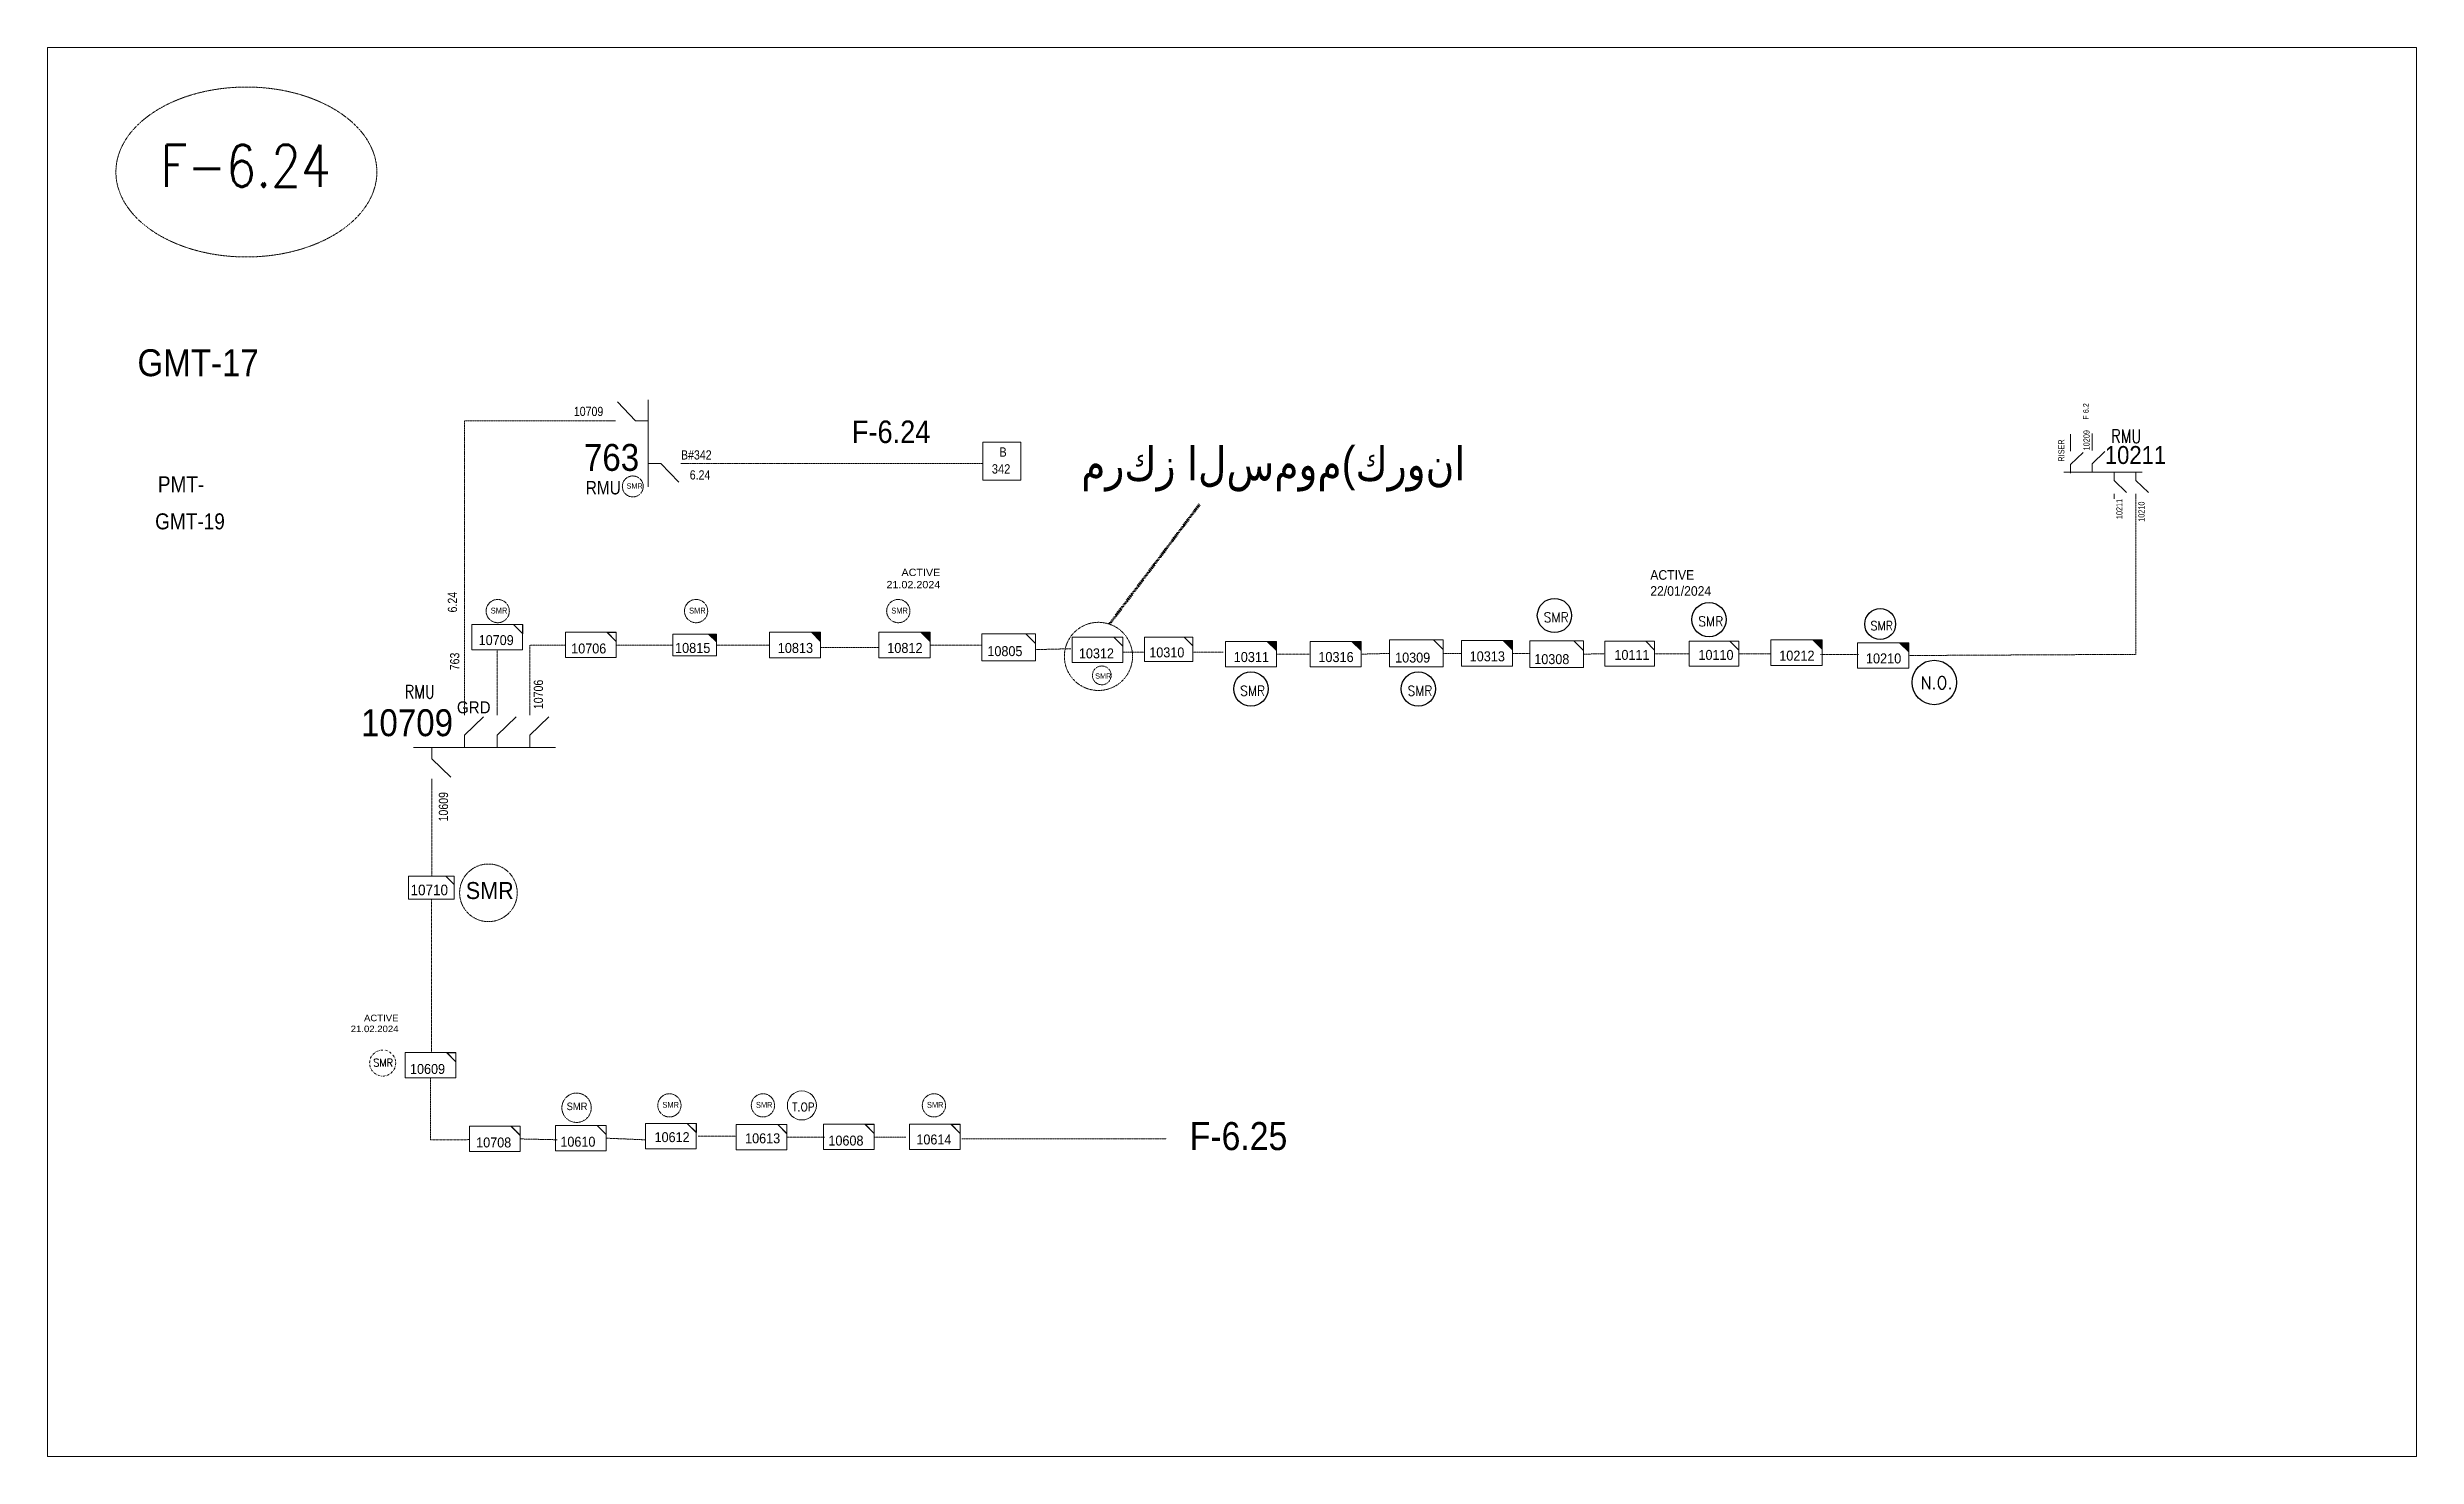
# Model space of a CAD drawing. Header units: metres. Extents: x 65984 to 144644, y -19036 to 23726.
# Drawn here: x 101648 to 102528, y -2040 to -1516 of the extents above; entities that cross this region are included whole.
import ezdxf
from ezdxf.enums import TextEntityAlignment as Align

# ---------------------------------------------------------------- set-up
doc = ezdxf.new("R2010")
doc.units = ezdxf.units.M
doc.header["$MEASUREMENT"] = 0
doc.linetypes.add('DGN Style 3', pattern=[0.013877, 0, -0.013877])
doc.linetypes.add('DGN Style 4', pattern=[1.6, 0.8, -0.4, 0, -0.4])
doc.layers.get('0').update_dxf_attribs({"color": 95, "lineweight": 40})
for name, color, linetype, lineweight in [('d_eos', 111, 'Continuous', 40), ('d_eos no', 121, 'Continuous', 40), ('d_switch', 95, 'Continuous', 40), ('d_tf no', 6, 'Continuous', 40), ('d_ug cable', 95, 'Continuous', 40), ('d_unit sub', 7, 'Continuous', 40), ('fedr no', 95, 'Continuous', 40), ('GRID STATION  04', 7, 'Continuous', 40), ('GRID STATION 01', 7, 'Continuous', 40), ('Level 37', 7, 'Continuous', 0), ('O H MAIN FEEDER', 4, 'Continuous', 100), ('SW N O', 114, 'Continuous', 30)]:
    doc.layers.add(name, color=color, linetype=linetype, lineweight=lineweight)
doc.styles.add('NASKHF', font='naskhf.shx', dxfattribs={"height": 8})
doc.styles.get("Standard").update_dxf_attribs({"font": 'txt.shx'})
doc.styles.add('Style-Arial', font='arial.ttf')
doc.styles.add('Style-ENGINEERING', font='ENGINEERING.shx')
doc.styles.add('Style-msdefault', font='msdefault.shx')
doc.styles.add('Style-simplex', font='simplex.shx')
doc.styles.add('Style-STANDARD', font='STANDARD.shx')

msp = doc.modelspace()

# ---------------------------------------------------------------- texts
at = {"color": 4, "attachment_point": 9}
for insert, char_height in [((101979.48, -1717.12), 2.7297), ((101778.26, -1881.98), 2.4245)]:
    msp.add_mtext('\\FENGINEERING;\\H1x;\\W1.09375;ACTIVE\\P21.02.2024', dxfattribs=dict(at, insert=insert, char_height=char_height))
at = {"layer": 'd_eos no', "color": 2, "linetype": 'Continuous', "lineweight": 13, "ltscale": 0.567994, "style": 'Style-Arial', "width": 0.88}
msp.add_text('مركز السموم(كرونا', height=12.542, dxfattribs=at).set_placement((102031.81, -1664.44), align=Align.TOP_LEFT)
at = {"layer": 'd_eos no', "color": 7, "linetype": 'Continuous', "lineweight": 13, "style": 'Style-Arial', "width": 0.88}
msp.add_text('10211', height=6.665, dxfattribs=at).set_placement((102412, -1664.24), align=Align.TOP_LEFT)
at = {"layer": 'd_eos no', "color": 2, "linetype": 'Continuous', "lineweight": 13, "style": 'Style-Arial', "width": 0.88}
msp.add_text('10709', height=10, dxfattribs=at).set_placement((101764.33, -1762.02), align=Align.TOP_LEFT)
at = {"layer": 'd_switch', "color": 2, "linetype": 'Continuous', "lineweight": 13, "style": 'Style-ENGINEERING', "width": 0.857143}
msp.add_text('F 6.2', height=2.057, rotation=90, dxfattribs=at).set_placement((102403.94, -1654.44), align=Align.TOP_LEFT)
at = {"layer": 'd_switch', "color": 7, "linetype": 'Continuous', "lineweight": 13, "style": 'Style-ENGINEERING', "width": 0.857143}
for s, height, rotation, p in [('RISER', 2.286, 90.00752, (102394.7, -1661.76)), ('10211', 2.286, 90.00752, (102416.27, -1683.87)), ('6.24', 3.43, 90, (101796.58, -1718.41)), ('763', 3.43, 90, (101797.43, -1741)), ('10706', 3.43, 90, (101828.5, -1751.05))]:
    msp.add_text(s, height=height, rotation=rotation, dxfattribs=at).set_placement(p, align=Align.TOP_RIGHT)
for s, height, p in [('10209', 2.286, (102404.06, -1665.84)), ('10210', 2.286, (102424.46, -1692.38)), ('10609', 3.43, (101793.23, -1803.7))]:
    msp.add_text(s, height=height, rotation=90, dxfattribs=at).set_placement(p, align=Align.TOP_LEFT)
at = {"layer": 'd_switch', "color": 7, "linetype": 'Continuous', "lineweight": 13, "insert": (101946.67, -1654.76), "char_height": 8.3695, "attachment_point": 1, "style": 'NASKHF'}
msp.add_mtext('\\Fmsdefault;\\H1x;\\W0.9;F-6.24\\P', dxfattribs=at)
at = {"layer": 'd_switch', "color": 215, "linetype": 'Continuous', "lineweight": 13, "insert": (101894.55, -1665.82), "char_height": 3.43, "width": 1.9233, "attachment_point": 3, "style": 'NASKHF'}
msp.add_mtext('\\FENGINEERING;\\H1x;\\W0.857143;B#342', dxfattribs=at)
at = {"layer": 'd_switch', "color": 7, "linetype": 'Continuous', "lineweight": 13, "insert": (101894.09, -1673.25), "char_height": 3.43, "width": 1.9233, "attachment_point": 3, "style": 'NASKHF'}
msp.add_mtext('\\FENGINEERING;\\H1x;\\W0.857143;6.24', dxfattribs=at)
at = {"layer": 'd_switch', "color": 2, "linetype": 'Continuous', "lineweight": 13, "insert": (102072.12, -1915.35), "char_height": 10.4245, "attachment_point": 1, "style": 'NASKHF'}
msp.add_mtext('\\Fmsdefault;\\H1x;\\W0.9;F-6.25\\P', dxfattribs=at)
at = {"layer": 'd_tf no', "color": 1, "linetype": 'Continuous', "lineweight": 40, "style": 'Style-msdefault', "width": 0.945946}
for height, p in [(1.966, (101862.95, -1678.1)), (2.185, (101812.52, -1724.27)), (2.185, (101886.2, -1724.27)), (2.185, (101961.29, -1724.27)), (2.185, (101876.29, -1907.87)), (2.185, (101911.02, -1907.87)), (2.185, (101974.53, -1907.87))]:
    msp.add_text('SMR', height=height, dxfattribs=at).set_placement(p, align=Align.TOP_LEFT)
at = {"layer": 'd_tf no', "color": 2, "linetype": 'Continuous', "lineweight": 13, "style": 'Style-msdefault', "width": 0.945946}
msp.add_text('10709', height=3.7, dxfattribs=at).set_placement((101808.03, -1738.18))
at = {"layer": 'd_tf no', "color": 215, "linetype": 'Continuous', "lineweight": 13, "style": 'Style-msdefault'}
for s, height, width, p in [('10706', 3.7, 0.945946, (101842.4, -1737.59)), ('10813', 3.724, 0.947368, (101919.12, -1737.38)), ('10805', 3.7, 0.945946, (101996.98, -1738.58)), ('10310', 3.7, 0.945946, (102057.11, -1739.05)), ('10316', 3.724, 0.947368, (102119.89, -1740.76)), ('10313', 3.724, 0.947368, (102176.08, -1740.49)), ('10212', 3.724, 0.947368, (102291.06, -1740.24)), ('10708', 3.7, 0.945946, (101807.11, -1921.08)), ('10608', 3.7, 0.945946, (101937.94, -1920.38))]:
    msp.add_text(s, height=height, dxfattribs=dict(at, width=width)).set_placement(p, align=Align.TOP_LEFT)
at = {"layer": 'd_tf no', "color": 2, "linetype": 'Continuous', "lineweight": 13, "style": 'Style-msdefault'}
for s, height, width, p in [('10815', 3.724, 0.947368, (101880.96, -1737.38)), ('10312', 3.7, 0.945946, (102030.97, -1739.42)), ('10311', 3.724, 0.947368, (102088.46, -1740.76)), ('10309', 3.7, 0.945946, (102148.42, -1740.97)), ('10308', 3.7, 0.945946, (102200.1, -1741.55)), ('10210', 3.724, 0.947368, (102323.27, -1741.27)), ('10710', 3.951, 0.945946, (101782.75, -1827.17)), ('10610', 3.7, 0.945946, (101838.38, -1920.81)), ('10612', 3.7, 0.945946, (101873.36, -1919.11)), ('10613', 3.7, 0.945946, (101907, -1919.54)), ('10614', 3.7, 0.945946, (101970.6, -1919.97))]:
    msp.add_text(s, height=height, dxfattribs=dict(at, width=width)).set_placement(p, align=Align.TOP_LEFT)
at = {"layer": 'd_tf no', "color": 121, "linetype": 'Continuous', "lineweight": 13, "style": 'Style-msdefault'}
for s, height, width, p in [('10812', 3.724, 0.947368, (101959.78, -1737.38)), ('10110', 3.7, 0.945946, (102261.08, -1739.98)), ('10609', 3.7, 0.945946, (101782.53, -1893.78))]:
    msp.add_text(s, height=height, dxfattribs=dict(at, width=width)).set_placement(p, align=Align.TOP_LEFT)
at = {"layer": 'd_tf no', "color": 191, "linetype": 'Continuous', "lineweight": 13, "style": 'Style-msdefault', "width": 0.945946}
msp.add_text('10111', height=3.7, dxfattribs=at).set_placement((102229.87, -1739.98), align=Align.TOP_LEFT)
at = {"layer": 'd_tf no', "color": 2, "linetype": 'Continuous', "lineweight": 40, "style": 'Style-msdefault', "width": 0.945946}
msp.add_text('GRD', height=4.45, dxfattribs=at).set_placement((101799.95, -1759.08), align=Align.TOP_LEFT)
at = {"layer": 'd_tf no', "color": 1, "linetype": 'Continuous', "lineweight": 13, "style": 'Style-msdefault', "width": 0.947368}
msp.add_text('SMR', height=6.315, dxfattribs=at).set_placement((101803.26, -1826.2), align=Align.TOP_LEFT)
at = {"layer": 'd_tf no', "color": 1, "linetype": 'Continuous', "lineweight": 13, "ltscale": 0.643697, "style": 'Style-simplex', "width": 0.909091}
msp.add_text('SMR', height=2.874, dxfattribs=at).set_placement((101772.57, -1893.27), align=Align.MIDDLE_CENTER)
at = {"layer": 'd_tf no', "color": 121, "linetype": 'Continuous', "lineweight": 40, "insert": (102243.18, -1710.34), "char_height": 3.5745, "attachment_point": 1, "style": 'NASKHF'}
msp.add_mtext('\\Fmsdefault;\\H1x;\\W0.945946;ACTIVE\\P22/01/2024', dxfattribs=at)
at = {"layer": 'd_tf no', "color": 2, "lineweight": 13, "attachment_point": 1, "style": 'NASKHF'}
for insert, char_height in [((102037, -1748.7), 1.9107), ((101840.71, -1908.11), 2.8143)]:
    msp.add_mtext('\\Fmsdefault;\\H1x;\\W0.925;SMR\\P', dxfattribs=dict(at, insert=insert, char_height=char_height))
at = {"layer": 'fedr no', "color": 6, "linetype": 'Continuous', "lineweight": 13, "style": 'Style-STANDARD', "width": 0.909091}
msp.add_text('F-6.24', height=15.626, dxfattribs=at).set_placement((101721.49, -1560.19), align=Align.MIDDLE_CENTER)
at = {"layer": 'GRID STATION  04', "color": 215, "linetype": 'Continuous', "lineweight": 13, "style": 'Style-msdefault', "width": 0.888889}
for s, height, p in [('342', 3.468, (101998.63, -1671)), ('B', 3.47, (102001.39, -1664.73))]:
    msp.add_text(s, height=height, dxfattribs=at).set_placement(p, align=Align.TOP_LEFT)
at = {"layer": 'GRID STATION 01', "linetype": 'Continuous', "lineweight": 13, "style": 'Style-msdefault', "width": 0.888889}
for s, p in [('PMT-', (101688.88, -1675.48)), ('GMT-19', (101687.87, -1689.25))]:
    msp.add_text(s, height=5.94, dxfattribs=at).set_placement(p, align=Align.TOP_LEFT)
at = {"layer": 'Level 37', "color": 7, "linetype": 'Continuous', "lineweight": 13, "style": 'Style-Arial', "width": 0.88}
msp.add_text('GMT-17', height=10, dxfattribs=at).set_placement((101726.38, -1638.3), align=Align.RIGHT)
at = {"layer": 'Level 37', "color": 7, "linetype": 'Continuous', "lineweight": 13, "style": 'Style-STANDARD', "width": 0.854701}
msp.add_text('RMU', height=4.993, dxfattribs=at).set_placement((102419.95, -1660.61), align=Align.MIDDLE_CENTER)
at = {"layer": 'Level 37', "color": 2, "linetype": 'Continuous', "lineweight": 13, "style": 'Style-Arial', "width": 0.88}
msp.add_text('763', height=10, dxfattribs=at).set_placement((101867.64, -1673.47), align=Align.RIGHT)
at = {"layer": 'Level 37', "color": 2, "linetype": 'Continuous', "lineweight": 13, "width": 0.854701}
for style, p in [('Style-msdefault', (101854.32, -1679.72)), ('Style-STANDARD', (101786.14, -1755.51))]:
    msp.add_text('RMU', height=4.993, dxfattribs=dict(at, style=style)).set_placement(p, align=Align.MIDDLE_CENTER)
at = {"layer": 'Level 37', "color": 7, "linetype": 'Continuous', "lineweight": 13, "insert": (101843.38, -1649.67), "char_height": 3.43, "attachment_point": 1, "style": 'NASKHF'}
msp.add_mtext('\\FENGINEERING;\\H1x;\\W0.857143;10709', dxfattribs=at)

# ---------------------------------------------------------------- blocks, each defined once
blk = doc.blocks.new('TF_8')
at = {"color": 0, "linetype": 'ByBlock', "lineweight": -2}
blk.add_line((6.3, 4.95), (9.9, 1.35), dxfattribs=at)
blk.add_3dface([(-10.1, 4.95), (9.9, 4.95), (9.9, -5.05), (-10.1, -5.05)], dxfattribs=at)
blk = doc.blocks.new('exist.us-1000kva')
at = {"color": 0, "linetype": 'ByBlock', "lineweight": -2, "flags": 128}
blk.add_lwpolyline([(40, 12.9), (32.8, 20), (40, 20)], close=True, dxfattribs=at)
at = {"color": 0, "linetype": 'ByBlock', "lineweight": -2, "extrusion": (0, 0, -1)}
blk.add_solid([(-40, 12.9), (-32.8, 20), (-40, 20)], dxfattribs=at)
at = {"color": 0, "linetype": 'ByBlock', "lineweight": -2, "xscale": 2, "yscale": 2}
blk.add_blockref('TF_8', (20.2, 10.1), dxfattribs=at)
blk = doc.blocks.new('*U2823')
at = {"layer": 'd_unit sub', "color": 2, "linetype": 'Continuous', "lineweight": 13, "flags": 128}
blk.add_lwpolyline([(12.2, 1.7), (12.2, 6.1), (7.8, 6.1)], close=True, dxfattribs=at)
at = {"layer": 'd_unit sub', "color": 2, "linetype": 'Continuous', "lineweight": 13, "xscale": 1.219199999999998, "yscale": 1.219199999999998, "zscale": 0.3793376164264414, "rotation": 359.9999999999999}
blk.add_blockref('TF_8', (0.1, 0.1), dxfattribs=at)
blk = doc.blocks.new('*U2824')
at = {"layer": 'd_unit sub', "color": 2, "linetype": 'Continuous', "lineweight": 13, "flags": 128}
blk.add_lwpolyline([(12.2, 1.7), (12.2, 6.1), (7.8, 6.1)], close=True, dxfattribs=at)
at = {"layer": 'd_unit sub', "color": 2, "linetype": 'Continuous', "lineweight": 13, "xscale": 1.219199999999998, "yscale": 1.219199999999998, "zscale": 0.3793376164264414, "rotation": 359.9999999999999}
blk.add_blockref('TF_8', (0.1, 0.1), dxfattribs=at)
blk = doc.blocks.new('*U2825')
at = {"layer": 'd_unit sub', "color": 215, "linetype": 'Continuous', "lineweight": 13, "flags": 128}
blk.add_lwpolyline([(12.2, 1.7), (12.2, 6.1), (7.8, 6.1)], close=True, dxfattribs=at)
at = {"layer": 'd_unit sub', "color": 215, "linetype": 'Continuous', "lineweight": 13, "xscale": 1.219199999999998, "yscale": 1.219199999999998, "zscale": 0.3793376164264414, "rotation": 359.9999999999999}
blk.add_blockref('TF_8', (0.1, 0.1), dxfattribs=at)
blk = doc.blocks.new('*U3851')
at = {"layer": 'SW N O', "color": 2}
blk.add_circle((0, 0), 16.8, dxfattribs=at)
at = {"layer": 'SW N O', "color": 240, "insert": (1.7, -1.8), "char_height": 9.6, "attachment_point": 5, "line_spacing_factor": 0.6, "style": 'Style-STANDARD'}
blk.add_mtext('SMR\\P', dxfattribs=at)
blk = doc.blocks.new('*U3703')
at = {"layer": 'SW N O', "color": 3, "ltscale": 0.498271}
blk.add_circle((0, 0), 16.8, dxfattribs=at)
at = {"layer": 'SW N O', "color": 3, "style": 'Style-STANDARD'}
blk.add_text('N.O.', height=9.6, dxfattribs=at).set_placement((1.7, -0.2), align=Align.MIDDLE_CENTER)
blk = doc.blocks.new('*U4405')
at = {"layer": 'SW N O', "color": 3, "lineweight": 13, "ltscale": 0.426762}
blk.add_circle((0, 0), 16.8, dxfattribs=at)
at = {"layer": 'SW N O', "color": 3, "lineweight": 13, "insert": (1.7, -1.8), "char_height": 9.6, "attachment_point": 5, "line_spacing_factor": 0.6, "style": 'Style-STANDARD'}
blk.add_mtext('T.OP', dxfattribs=at)

# ---------------------------------------------------------------- linework, layer by layer
at = {"layer": 'd_eos', "color": 2, "linetype": 'Continuous', "lineweight": 13, "ltscale": 0.638341}
for p, q in [((101866.33, -1654.84), (101859.54, -1647.83)), ((101870.99, -1647.09), (101870.99, -1679.41)), ((101858.89, -1654.84), (101856.07, -1654.84)), ((101870.98, -1654.84), (101866.33, -1654.84)), ((101870.98, -1670.69), (101875.63, -1670.69)), ((101875.63, -1670.69), (101882.43, -1677.7)), ((101883.08, -1670.69), (101885.9, -1670.69)), ((101802.81, -1764.18), (101802.81, -1761.36)), ((101802.81, -1771.62), (101809.81, -1764.83)), ((101814.95, -1764.18), (101814.95, -1761.36)), ((101814.95, -1771.63), (101821.95, -1764.83)), ((101827.09, -1764.18), (101827.09, -1761.35)), ((101827.09, -1771.62), (101834.1, -1764.83)), ((101836.53, -1776.27), (101783.84, -1776.27)), ((101790.66, -1776.27), (101790.66, -1780.41)), ((101802.81, -1776.27), (101802.81, -1771.62)), ((101814.95, -1776.28), (101814.95, -1771.63)), ((101827.09, -1771.61), (101827.09, -1776.26)), ((101790.66, -1780.41), (101797.66, -1787.2)), ((101790.66, -1787.85), (101790.66, -1790.68))]:
    msp.add_line(p, q, dxfattribs=at)
at = {"layer": 'd_eos', "color": 7, "linetype": 'Continuous', "lineweight": 13, "ltscale": 0.496414}
for p, q in [((102399.25, -1666.2), (102399.25, -1659.88)), ((102407.34, -1665.85), (102407.34, -1659.55)), ((102399.25, -1671.16), (102403.91, -1666.63)), ((102399.25, -1674.26), (102399.25, -1671.16)), ((102407.34, -1670.81), (102412.01, -1666.28)), ((102407.34, -1673.91), (102407.34, -1670.81)), ((102425.92, -1673.91), (102396.81, -1673.91)), ((102415.43, -1673.91), (102415.43, -1677.01)), ((102415.43, -1677.01), (102420.1, -1681.54)), ((102423.53, -1673.91), (102423.53, -1677.01)), ((102423.53, -1677.01), (102428.2, -1681.54)), ((102415.43, -1681.97), (102415.43, -1683.85)), ((102423.53, -1681.97), (102423.53, -1683.85))]:
    msp.add_line(p, q, dxfattribs=at)
at = {"layer": 'd_ug cable', "color": 6, "linetype": 'DGN Style 3', "lineweight": 100}
msp.add_line((102075.7, -1686.02), (102042.31, -1730.4), dxfattribs=at)
at = {"layer": 'd_ug cable', "color": 215, "linetype": 'DGN Style 3', "lineweight": 13}
for p, q in [((101814.95, -1761.36), (101814.95, -1739.97)), ((101859.14, -1738.16), (101880.16, -1738.16)), ((101896.32, -1738.16), (101916.05, -1738.16)), ((101975.68, -1738.16), (101994.86, -1738.16)), ((102014.85, -1739.86), (102028.04, -1739.53)), ((102047.3, -1740.76), (102055.29, -1740.76)), ((102104.36, -1741.55), (102116.45, -1741.55)), ((102135.8, -1741.55), (102146.29, -1741.27)), ((102166.29, -1741.27), (102173.01, -1741.27)), ((102191.98, -1741.27), (102198.51, -1741.36)), ((102257.56, -1741.38), (102244.81, -1741.38)), ((102276.02, -1741.38), (102287.99, -1741.38)), ((102320.5, -1741.65), (102306.43, -1741.65)), ((101790.67, -1824.04), (101790.67, -1790.74)), ((101790.48, -1889.59), (101790.48, -1832.59)), ((101790.15, -1899.02), (101790.15, -1921.95)), ((101790.15, -1921.95), (101804.81, -1921.89)), ((101823.71, -1921.62), (101837.26, -1921.93)), ((101855.49, -1921.34), (101870.07, -1921.96)), ((101889.57, -1920.57), (101903.71, -1920.57)), ((101922.55, -1921), (101936.69, -1921)), ((101954.96, -1920.91), (101966.66, -1920.91)), ((101987.52, -1921.58), (102063.56, -1921.58))]:
    msp.add_line(p, q, dxfattribs=at)
at = {"layer": 'd_ug cable', "color": 215, "linetype": 'DGN Style 3', "lineweight": 13, "flags": 128}
for points in [[(101856.07, -1654.84), (101802.81, -1654.84), (101802.81, -1761.36)], [(101995.26, -1670.69), (101886.02, -1670.69)], [(102423.53, -1683.72), (102423.53, -1741.62), (102339.18, -1742.06)], [(101827.09, -1761.35), (101827.09, -1738.16), (101840.32, -1738.16)], [(101935.02, -1739.04), (101956.71, -1739.04)], [(102073.27, -1740.85), (102084.65, -1740.81)], [(102218.4, -1741.55), (102218.4, -1741.55), (102226.35, -1741.38)]]:
    msp.add_lwpolyline(points, dxfattribs=at)
at = {"layer": 'd_ug cable', "color": 2, "linetype": 'DGN Style 3', "lineweight": 13}
for centre, radius in [((101865.28, -1679.25), 3.89), ((101815.11, -1725.55), 4.32), ((101888.78, -1725.55), 4.32), ((101963.88, -1725.55), 4.32), ((102038.23, -1742.38), 12.66), ((101811.66, -1830.2), 10.7), ((101878.88, -1909.15), 4.32), ((101913.61, -1909.15), 4.32), ((101977.12, -1909.15), 4.32)]:
    msp.add_circle(centre, radius, dxfattribs=at)
at = {"layer": 'd_ug cable', "color": 1, "linetype": 'DGN Style 3', "lineweight": 13}
for centre, radius in [((102039.47, -1749.43), 3.49), ((101844.4, -1910.04), 5.46)]:
    msp.add_circle(centre, radius, dxfattribs=at)
at = {"layer": 'd_ug cable', "color": 2, "linetype": 'DGN Style 4', "lineweight": 13}
msp.add_circle((101772.38, -1893.44), 4.84, dxfattribs=at)
at = {"layer": 'd_ug cable', "color": 215, "linetype": 'DGN Style 3', "lineweight": 13}
msp.add_point((101859.14, -1738.16), dxfattribs=at)
at = {"layer": 'fedr no', "color": 82, "linetype": 'DGN Style 3', "lineweight": 13, "true_color": 0x1dc70e}
msp.add_ellipse((101721.76, -1562.45), major_axis=(48.46, 0), ratio=0.651175, dxfattribs=at)
at = {"layer": 'GRID STATION  04', "color": 215, "linetype": 'Continuous', "lineweight": 13, "ltscale": 0.39177, "flags": 128}
msp.add_lwpolyline([(101995.26, -1676.94), (101995.26, -1662.79), (102009.41, -1662.79), (102009.41, -1676.94)], close=True, dxfattribs=at)
at = {"layer": 'O H MAIN FEEDER', "color": 140, "linetype": 'Continuous', "lineweight": 13, "flags": 128}
msp.add_lwpolyline([(101647.85, -1516.16), (102527.8, -1516.16), (102527.8, -2039.63), (101647.85, -2039.63)], close=True, dxfattribs=at)

# ---------------------------------------------------------------- block references
at = {"layer": 'd_unit sub', "color": 2, "linetype": 'Continuous', "lineweight": 13}
for name, p, xscale, yscale, zscale in [('*U2824', (101814.96, -1735.27), 0.7718019031651445, 0.7718019031651445, 0.7718019031651445), ('exist.us-1000kva', (101956.71, -1742.91), 0.47433167287538, 0.47433167287538, 0.4267622666565712), ('exist.us-1000kva', (101880.16, -1742.2), 0.4040970610342551, 0.4040970610342551, 0.4267622666565712), ('*U2823', (102037.89, -1739.95), 0.7718019031651445, 0.7718019031651445, 0.7718019031651445), ('exist.us-1000kva', (102085.39, -1746.29), 0.47433167287538, 0.47433167287538, 0.4267622666565712), ('TF_8', (102156.39, -1741.22), 0.999671859597321, 0.999671859597321, 0.2499179648993302), ('TF_8', (102208.5, -1741.5), 0.999671859597321, 0.999671859597321, 0.2499179648993302), ('TF_8', (102266.88, -1741.33), 0.9228357744506878, 0.9228357744506878, 0.2499179648993302), ('exist.us-1000kva', (102320.2, -1746.8), 0.47433167287538, 0.47433167287538, 0.4267622666565712), ('*U2824', (101790.46, -1828.3), 0.6946217128486301, 0.6946217128486301, 0.6946217128486301), ('*U2824', (101790.15, -1894.31), 0.7718019031651445, 0.7718019031651445, 0.7718019031651445), ('*U2824', (101846, -1921.34), 0.7718019031651445, 0.7718019031651445, 0.7718019031651445), ('*U2824', (101879.48, -1920.57), 0.7718019031651445, 0.7718019031651445, 0.7718019031651445), ('*U2824', (101913.12, -1921), 0.7718019031651445, 0.7718019031651445, 0.7718019031651445), ('*U2824', (101977.48, -1920.91), 0.7718019031651445, 0.7718019031651445, 0.7718019031651445)]:
    msp.add_blockref(name, p, dxfattribs=dict(at, xscale=xscale, yscale=yscale, zscale=zscale))
at = {"layer": 'd_unit sub', "color": 215, "linetype": 'Continuous', "lineweight": 13}
for name, p, xscale, yscale, zscale in [('*U2825', (101849.73, -1738.16), 0.7718019031651445, 0.7718019031651445, 0.7718019031651445), ('exist.us-1000kva', (101916.05, -1742.91), 0.47433167287538, 0.47433167287538, 0.4267622666565712), ('TF_8', (102004.95, -1738.99), 0.999671859597321, 0.999671859597321, 0.2499179648993302), ('TF_8', (102064.37, -1739.69), 0.8989206581183139, 0.8989206581183139, 0.2927734943000571), ('exist.us-1000kva', (102116.82, -1746.29), 0.47433167287538, 0.47433167287538, 0.4267622666565712), ('exist.us-1000kva', (102173.01, -1746.02), 0.47433167287538, 0.47433167287538, 0.4267622666565712), ('exist.us-1000kva', (102287.99, -1745.77), 0.47433167287538, 0.47433167287538, 0.4267622666565712), ('*U2825', (101814.03, -1921.61), 0.7718019031651445, 0.7718019031651445, 0.7718019031651445), ('*U2825', (101945.56, -1920.91), 0.7718019031651445, 0.7718019031651445, 0.7718019031651445)]:
    msp.add_blockref(name, p, dxfattribs=dict(at, xscale=xscale, yscale=yscale, zscale=zscale))
at = {"layer": 'd_unit sub', "color": 191, "linetype": 'Continuous', "lineweight": 13, "xscale": 0.9228357744506878, "yscale": 0.9228357744506878, "zscale": 0.2499179648993302}
msp.add_blockref('TF_8', (102235.67, -1741.33), dxfattribs=at)
at = {"layer": 'SW N O', "color": 240, "rotation": 359.9999999999999}
for p, xscale, yscale, zscale in [((102207.6, -1727.19), 0.3793927066700455, 0.3793927066700455, 0.3793927066700455), ((102264.99, -1728.7), 0.3793927066700455, 0.3793927066700455, 0.3793927066700455), ((102328.57, -1730.37), 0.341453436003041, 0.341453436003041, 0.341453436003041), ((102094.84, -1754.48), 0.3793927066700455, 0.3793927066700455, 0.3793927066700455), ((102157, -1754.48), 0.3793927066700455, 0.3793927066700455, 0.3793927066700455)]:
    msp.add_blockref('*U3851', p, dxfattribs=dict(at, xscale=xscale, yscale=yscale, zscale=zscale))
at = {"layer": 'SW N O', "color": 3, "xscale": 0.4918979800702888, "yscale": 0.4918979800702888, "zscale": 0.4918979800702888}
msp.add_blockref('*U3703', (102348.66, -1752.07), dxfattribs=at)
at = {"layer": 'SW N O', "color": 3, "lineweight": 13, "xscale": 0.3211439085123569, "yscale": 0.3211439085123569, "zscale": 0.3211439085123569}
msp.add_blockref('*U4405', (101928.08, -1909.19), dxfattribs=at)

msp.set_redraw_order([(e.dxf.handle, doc.entitydb.next_handle()) for e in msp.query("TEXT MTEXT ATTDEF DIMENSION ARC_DIMENSION")])  # texts and dimensions are drawn at this point

doc.saveas('drawing.dxf')
